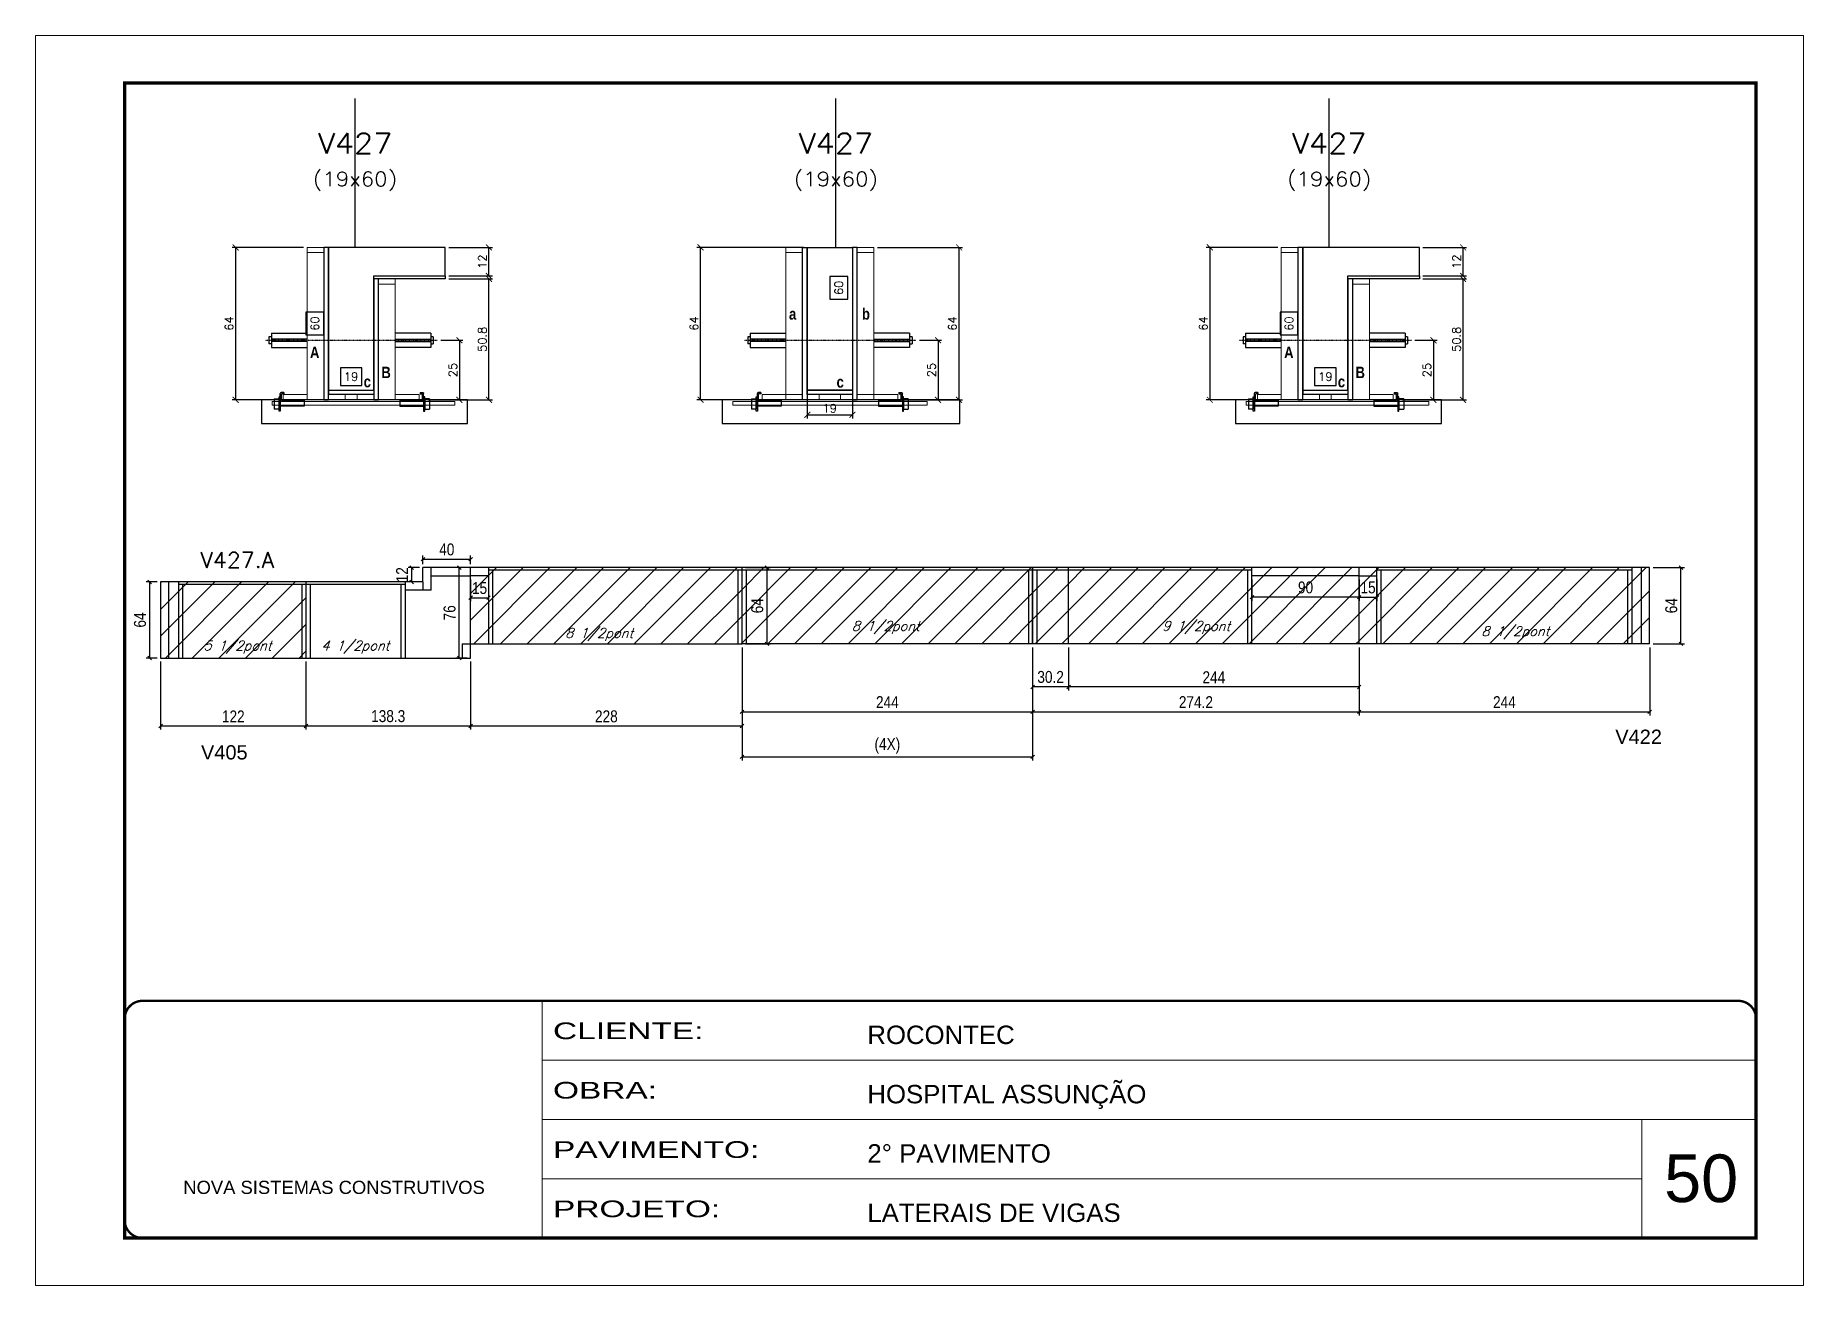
# Model space of a CAD drawing. Extents: x 137137 to 143418, y 10464 to 34486.
# Drawn here: x 138722 to 140207, y 19653 to 20703 of the extents above; entities that cross this region are included whole.
import ezdxf
from ezdxf.enums import TextEntityAlignment as Align

# ---------------------------------------------------------------- set-up
doc = ezdxf.new("R2010")
doc.units = 0
for name, pattern in [('CONTINUO', [0]), ('DASHED', [0.75, 0.5, -0.25]), ('HIDDEN', [0.375, 0.25, -0.125])]:
    doc.linetypes.add(name, pattern=pattern)
for name, color, linetype in [('5', 5, 'Continuous'), ('barrote', 251, 'Continuous'), ('COTA', 241, 'Continuous'), ('Cota Seção (2x)', 4, 'Continuous'), ('detalhes', 4, 'Continuous'), ('Painéis', 200, 'Continuous'), ('presilha', 1, 'Continuous'), ('Reaproveitamento', 251, 'Continuous'), ('SARR_2.2x7', 40, 'Continuous'), ('SARR_3.5x7', 81, 'Continuous'), ('TENSOR', 3, 'Continuous'), ('texto', 7, 'Continuous'), ('Texto de Titulo', 7, 'Continuous'), ('Texto Qtd Sarr', 242, 'Continuous')]:
    doc.layers.add(name, color=color, linetype=linetype)
for name, color, linetype, lineweight in [('CARIMBO', 255, 'Continuous', 9), ('CONCRETO', 251, 'Continuous', 25), ('Folhas', 255, 'Continuous', 9), ('Madeira', 126, 'Continuous', 18), ('SARRAFO DE PRESSAO', 251, 'DASHED', 9), ('SCO-___-LAJ', 2, 'Continuous', 0), ('Texto Seção', 7, 'Continuous', 15)]:
    doc.layers.add(name, color=color, linetype=linetype, lineweight=lineweight)
doc.styles.add('ARIAL', font='arial.ttf')
doc.styles.add('COTA TECNICA', font='techl___.ttf', dxfattribs={"height": 10})
doc.styles.add('REGUA-120', font='ROMANS.shx', dxfattribs={"height": 15})
doc.styles.add('Romans', font='romans.shx')
doc.styles.get("Standard").update_dxf_attribs({"font": 'arial.ttf'})
doc.styles.add('TECNICA', font='techb___.ttf', dxfattribs={"height": 10})
doc.styles.add('Tecnologia', font='')
doc.styles.get('Tecnologia').set_extended_font_data('Forgotten Futurist')
doc.dimstyles.new('Cota Seção (2x)', dxfattribs={"dimtxt": 7, "dimasz": 5, "dimexe": 3, "dimexo": 3, "dimgap": 2, "dimtad": 3, "dimdec": 1, "dimlfac": 0.5, "dimzin": 12, "dimdsep": 46, "dimtxsty": 'Romans', "dimblk": 'ARCHTICK', "dimcen": 0, "dimclrd": 4, "dimclre": 4, "dimclrt": 1, "dimadec": 1, "dimazin": 3, "dimtfac": 1, "dimtdec": 1, "dimtmove": 0, "dimatfit": 3, "dimldrblk": 'OBLIQUE', "dimfxl": 1, "dimtolj": 1, "dimtzin": 12, "dimarcsym": 0})
doc.dimstyles.new('Cota Seção interna', dxfattribs={"dimtxt": 7, "dimasz": 6, "dimexe": 0.18, "dimexo": 2, "dimgap": -4, "dimtad": 3, "dimdec": 1, "dimlfac": 0.5, "dimzin": 12, "dimdsep": 46, "dimtxsty": 'Romans', "dimblk": 'ARCHTICK', "dimcen": 0.09, "dimse1": 1, "dimse2": 1, "dimsd1": 1, "dimsd2": 1, "dimclrd": 180, "dimclre": 5, "dimclrt": 1, "dimadec": 0, "dimazin": 3, "dimtfac": 1, "dimtdec": 1, "dimtofl": 0, "dimtmove": 0, "dimatfit": 3, "dimldrblk": 'ARCHTICK', "dimfxl": 1, "dimtolj": 1, "dimtzin": 0, "dimarcsym": 0})
doc.dimstyles.new('PAINEL', dxfattribs={"dimtxt": 10, "dimasz": 3, "dimexe": 3, "dimexo": 3, "dimgap": 3, "dimtad": 1, "dimdec": 1, "dimzin": 12, "dimdsep": 46, "dimtxsty": 'COTA TECNICA', "dimblk1": 'OBLIQUE', "dimblk2": 'OBLIQUE', "dimsah": 1, "dimcen": 0.9, "dimclrd": 4, "dimclre": 4, "dimclrt": 240, "dimadec": 1, "dimazin": 3, "dimtfac": 1, "dimtdec": 1, "dimtmove": 0, "dimatfit": 3, "dimfxl": 1, "dimtolj": 1, "dimtzin": 12, "dimarcsym": 0})

msp = doc.modelspace()

# ---------------------------------------------------------------- texts
at = {"layer": '5', "linetype": 'Continuous'}
for s, p in [('V405', (138861.39, 20094.77)), ('V422', (140049.14, 20107.81))]:
    msp.add_text(s, height=12, rotation=0.00004, dxfattribs=at).set_placement(p)
at = {"layer": 'CARIMBO', "style": 'ARIAL'}
msp.add_text('50', height=40, dxfattribs=at).set_placement((140090.15, 19723.02))
at = {"layer": 'detalhes', "style": 'TECNICA'}
for s, p in [('a', (139355.22, 20464.14)), ('b', (139416.46, 20464.13)), ('A', (138952.89, 20431.83)), ('A', (139770.98, 20431.83)), ('B', (139012.85, 20414.99)), ('B', (139830.94, 20414.99)), ('c', (138998.01, 20407.3)), ('c', (139395.13, 20407.04)), ('c', (139816.1, 20407.3))]:
    msp.add_text(s, height=9.6, dxfattribs=at).set_placement(p)
at = {"layer": 'texto', "color": 2, "char_height": 8, "attachment_point": 5, "style": 'Romans'}
for s, insert in [('{\\Q19;\\C256;8 1/2pont}', (139436.49, 20205.56)), ('{\\Q19;\\C256;9 1/2pont}', (139697.16, 20205.56)), ('{\\Q19;\\C256;8 1/2pont}', (139195.78, 20199.68)), ('{\\Q19;\\C256;8 1/2pont}', (139965.17, 20201.13)), ('{\\Q19;\\C256;5 1/2pont}', (138892.06, 20189.07)), ('{\\Q19;\\C256;4 1/2pont}', (138991.07, 20189.07))]:
    msp.add_mtext(s, dxfattribs=dict(at, insert=insert))
at = {"layer": 'Texto Seção', "style": 'REGUA-120', "width": 1.05}
msp.add_text('V427.A', height=13, dxfattribs=at).set_placement((138860.89, 20255.75))

# ---------------------------------------------------------------- blocks, each defined once
blk = doc.blocks.new('9999999999')
at = {"color": 30, "linetype": 'CONTINUO'}
for p, q in [((98564.6, 34230.2), (98564.6, 34429.4)), ((98564.6, 34379.6), (99584, 34379.6)), ((98564.6, 34329.8), (99488, 34329.8)), ((99584, 34329.8), (99488, 34329.8)), ((99488, 34329.8), (99488, 34230.2)), ((98564.6, 34280), (99488, 34280))]:
    blk.add_line(p, q, dxfattribs=at)
at = {"color": 30, "linetype": 'CONTINUO', "const_width": 2}
blk.add_lwpolyline([(99584, 34230.2), (99584, 34414.4, 0.414214), (99569, 34429.4), (98229, 34429.4, 0.414214), (98214, 34414.4), (98214, 34245.2, 0.414214), (98229, 34230.2), (99584, 34230.2)], format="xyb", dxfattribs=at)
at = {"layer": 'Folhas'}
blk.add_lwpolyline([(98139, 34190.2), (99624, 34190.2), (99624, 35240.2), (98139, 35240.2)], close=True, dxfattribs=at)
at = {"layer": 'Folhas', "color": 30, "const_width": 3}
blk.add_lwpolyline([(98214, 34230.2), (99584, 34230.2), (99584, 35200.2), (98214, 35200.2)], close=True, dxfattribs=at)
at = {"color": 7, "linetype": 'Continuous', "ltscale": 5, "style": 'ARIAL'}
for s, height, p in [('ROCONTEC', 15.48, (98837.7, 34393.1)), ('HOSPITAL ASSUNÇÃO', 15.483, (98837.7, 34343.3)), ('2° PAVIMENTO', 15.483, (98837.7, 34293.5)), ('NOVA SISTEMAS CONSTRUTIVOS', 11.059, (98263.2, 34267.2)), ('LATERAIS DE VIGAS', 15.483, (98837.7, 34243.7))]:
    blk.add_text(s, height=height, dxfattribs=at).set_placement(p)
at = {"layer": 'Folhas', "color": 7, "style": 'Tecnologia', "width": 1.5}
for s, p in [('CLIENTE:', (98573.7, 34397.2)), ('OBRA:', (98573.7, 34347.3)), ('PAVIMENTO:', (98573.7, 34297.5)), ('PROJETO:', (98573.7, 34247.7))]:
    blk.add_text(s, height=14, dxfattribs=at).set_placement(p)
blk = doc.blocks.new('_Oblique')
at = {"color": 0, "linetype": 'ByBlock', "lineweight": -2}
blk.add_line((-0.5, -0.5), (0.5, 0.5), dxfattribs=at)
blk = doc.blocks.new('*D1795')
at = {"layer": 'COTA', "color": 4, "lineweight": -2, "ltscale": 25, "transparency": 16777216}
for p, q in [((139315.8, 20188.9), (139315.8, 20131.8)), ((139559.8, 20188.9), (139559.8, 20131.8)), ((139315.8, 20134.8), (139559.8, 20134.8))]:
    blk.add_line(p, q, dxfattribs=at)
at = {"layer": 'Defpoints', "color": 0, "ltscale": 25, "transparency": 16777216}
for p in [(139315.8, 20191.9), (139559.8, 20191.9), (139559.8, 20134.8)]:
    blk.add_point(p, dxfattribs=at)
at = {"layer": 'COTA', "color": 4, "lineweight": -2, "ltscale": 25, "transparency": 16777216, "xscale": 3, "yscale": 3, "zscale": 3, "rotation": 180}
blk.add_blockref('_Oblique', (139315.8, 20134.8), dxfattribs=at)
at = {"layer": 'COTA', "color": 4, "lineweight": -2, "ltscale": 25, "transparency": 16777216, "xscale": 3, "yscale": 3, "zscale": 3}
blk.add_blockref('_Oblique', (139559.8, 20134.8), dxfattribs=at)
at = {"layer": 'COTA', "color": 240, "ltscale": 25, "transparency": 16777216, "insert": (139437.8, 20142.9), "char_height": 10, "attachment_point": 5, "style": 'COTA TECNICA'}
blk.add_mtext('\\A1;244', dxfattribs=at)
blk = doc.blocks.new('*D1796')
at = {"layer": 'COTA', "color": 4, "lineweight": -2, "ltscale": 25, "transparency": 16777216}
for p, q in [((139315.8, 20188.9), (139315.8, 20094)), ((139559.8, 20188.9), (139559.8, 20094)), ((139315.8, 20097), (139559.8, 20097))]:
    blk.add_line(p, q, dxfattribs=at)
at = {"layer": 'Defpoints', "color": 0, "ltscale": 25, "transparency": 16777216}
for p in [(139315.8, 20191.9), (139559.8, 20191.9), (139559.8, 20097)]:
    blk.add_point(p, dxfattribs=at)
at = {"layer": 'COTA', "color": 4, "lineweight": -2, "ltscale": 25, "transparency": 16777216, "xscale": 3, "yscale": 3, "zscale": 3, "rotation": 180}
blk.add_blockref('_Oblique', (139315.8, 20097), dxfattribs=at)
at = {"layer": 'COTA', "color": 4, "lineweight": -2, "ltscale": 25, "transparency": 16777216, "xscale": 3, "yscale": 3, "zscale": 3}
blk.add_blockref('_Oblique', (139559.8, 20097), dxfattribs=at)
at = {"layer": 'COTA', "color": 240, "ltscale": 25, "transparency": 16777216, "insert": (139437.8, 20106.2), "char_height": 10, "attachment_point": 5, "style": 'COTA TECNICA'}
blk.add_mtext('\\A1;(4X)', dxfattribs=at)
blk = doc.blocks.new('*D1797')
at = {"layer": 'COTA', "color": 4, "lineweight": -2, "ltscale": 25, "transparency": 16777216}
for p, q in [((139559.8, 20188.9), (139559.8, 20131.8)), ((139834, 20188.9), (139834, 20131.8)), ((139559.8, 20134.8), (139834, 20134.8))]:
    blk.add_line(p, q, dxfattribs=at)
at = {"layer": 'Defpoints', "color": 0, "ltscale": 25, "transparency": 16777216}
for p in [(139559.8, 20191.9), (139834, 20191.9), (139834, 20134.8)]:
    blk.add_point(p, dxfattribs=at)
at = {"layer": 'COTA', "color": 4, "lineweight": -2, "ltscale": 25, "transparency": 16777216, "xscale": 3, "yscale": 3, "zscale": 3, "rotation": 180}
blk.add_blockref('_Oblique', (139559.8, 20134.8), dxfattribs=at)
at = {"layer": 'COTA', "color": 4, "lineweight": -2, "ltscale": 25, "transparency": 16777216, "xscale": 3, "yscale": 3, "zscale": 3}
blk.add_blockref('_Oblique', (139834, 20134.8), dxfattribs=at)
at = {"layer": 'COTA', "color": 240, "ltscale": 25, "transparency": 16777216, "insert": (139696.9, 20142.9), "char_height": 10, "attachment_point": 5, "style": 'COTA TECNICA'}
blk.add_mtext('\\A1;274.2', dxfattribs=at)
blk = doc.blocks.new('*D1798')
at = {"layer": 'COTA', "color": 4, "lineweight": -2, "ltscale": 25, "transparency": 16777216}
for p, q in [((139834, 20188.9), (139834, 20131.8)), ((140078, 20188.9), (140078, 20131.8)), ((139834, 20134.8), (140078, 20134.8))]:
    blk.add_line(p, q, dxfattribs=at)
at = {"layer": 'Defpoints', "color": 0, "ltscale": 25, "transparency": 16777216}
for p in [(139834, 20191.9), (140078, 20191.9), (140078, 20134.8)]:
    blk.add_point(p, dxfattribs=at)
at = {"layer": 'COTA', "color": 4, "lineweight": -2, "ltscale": 25, "transparency": 16777216, "xscale": 3, "yscale": 3, "zscale": 3, "rotation": 180}
blk.add_blockref('_Oblique', (139834, 20134.8), dxfattribs=at)
at = {"layer": 'COTA', "color": 4, "lineweight": -2, "ltscale": 25, "transparency": 16777216, "xscale": 3, "yscale": 3, "zscale": 3}
blk.add_blockref('_Oblique', (140078, 20134.8), dxfattribs=at)
at = {"layer": 'COTA', "color": 240, "ltscale": 25, "transparency": 16777216, "insert": (139956, 20142.9), "char_height": 10, "attachment_point": 5, "style": 'COTA TECNICA'}
blk.add_mtext('\\A1;244', dxfattribs=at)
blk = doc.blocks.new('*D1799')
at = {"layer": 'COTA', "color": 4, "lineweight": -2, "ltscale": 25, "transparency": 16777216}
for p, q in [((139590, 20188.9), (139590, 20152.7)), ((139834, 20188.9), (139834, 20152.7)), ((139834, 20155.7), (139590, 20155.7))]:
    blk.add_line(p, q, dxfattribs=at)
at = {"layer": 'Defpoints', "color": 0, "ltscale": 25, "transparency": 16777216}
for p in [(139590, 20191.9), (139834, 20191.9), (139590, 20155.7)]:
    blk.add_point(p, dxfattribs=at)
at = {"layer": 'COTA', "color": 4, "lineweight": -2, "ltscale": 25, "transparency": 16777216, "xscale": 3, "yscale": 3, "zscale": 3, "rotation": 180}
blk.add_blockref('_Oblique', (139590, 20155.7), dxfattribs=at)
at = {"layer": 'COTA', "color": 4, "lineweight": -2, "ltscale": 25, "transparency": 16777216, "xscale": 3, "yscale": 3, "zscale": 3}
blk.add_blockref('_Oblique', (139834, 20155.7), dxfattribs=at)
at = {"layer": 'COTA', "color": 240, "ltscale": 25, "transparency": 16777216, "insert": (139712, 20163.8), "char_height": 10, "attachment_point": 5, "style": 'COTA TECNICA'}
blk.add_mtext('\\A1;244', dxfattribs=at)
blk = doc.blocks.new('*D1800')
at = {"layer": 'COTA', "color": 4, "lineweight": -2, "ltscale": 25, "transparency": 16777216}
for p, q in [((139559.8, 20188.9), (139559.8, 20152.7)), ((139590, 20188.9), (139590, 20152.7)), ((139590, 20155.7), (139559.8, 20155.7))]:
    blk.add_line(p, q, dxfattribs=at)
at = {"layer": 'Defpoints', "color": 0, "ltscale": 25, "transparency": 16777216}
for p in [(139559.8, 20191.9), (139590, 20191.9), (139559.8, 20155.7)]:
    blk.add_point(p, dxfattribs=at)
at = {"layer": 'COTA', "color": 4, "lineweight": -2, "ltscale": 25, "transparency": 16777216, "xscale": 3, "yscale": 3, "zscale": 3, "rotation": 180}
blk.add_blockref('_Oblique', (139559.8, 20155.7), dxfattribs=at)
at = {"layer": 'COTA', "color": 4, "lineweight": -2, "ltscale": 25, "transparency": 16777216, "xscale": 3, "yscale": 3, "zscale": 3}
blk.add_blockref('_Oblique', (139590, 20155.7), dxfattribs=at)
at = {"layer": 'COTA', "color": 240, "ltscale": 25, "transparency": 16777216, "insert": (139574.9, 20164), "char_height": 10, "attachment_point": 5, "style": 'COTA TECNICA'}
blk.add_mtext('\\A1;30.2', dxfattribs=at)
blk = doc.blocks.new('*D1801')
at = {"layer": 'COTA', "color": 4, "lineweight": -2, "ltscale": 25, "transparency": 16777216}
for p, q in [((140081, 20255.9), (140107.3, 20255.9)), ((140104.3, 20191.9), (140104.3, 20255.9)), ((140081, 20191.9), (140107.3, 20191.9))]:
    blk.add_line(p, q, dxfattribs=at)
at = {"layer": 'Defpoints', "color": 0, "ltscale": 25, "transparency": 16777216}
for p in [(140078, 20255.9), (140104.3, 20255.9), (140078, 20191.9)]:
    blk.add_point(p, dxfattribs=at)
at = {"layer": 'COTA', "color": 4, "lineweight": -2, "ltscale": 25, "transparency": 16777216, "xscale": 3, "yscale": 3, "zscale": 3}
for p, rotation in [((140104.3, 20255.9), 90), ((140104.3, 20191.9), 270)]:
    blk.add_blockref('_Oblique', p, dxfattribs=dict(at, rotation=rotation))
at = {"layer": 'COTA', "color": 240, "ltscale": 25, "transparency": 16777216, "insert": (140096.2, 20223.9), "char_height": 10, "attachment_point": 5, "rotation": 90, "style": 'COTA TECNICA'}
blk.add_mtext('\\A1;64', dxfattribs=at)
blk = doc.blocks.new('*D1802')
at = {"layer": 'COTA', "color": 4, "lineweight": -2, "ltscale": 25, "transparency": 16777216}
for p, q in [((139318.8, 20255.9), (139339.7, 20255.9)), ((139336.7, 20255.9), (139336.7, 20191.9)), ((139318.8, 20191.9), (139339.7, 20191.9))]:
    blk.add_line(p, q, dxfattribs=at)
at = {"layer": 'Defpoints', "color": 0, "ltscale": 25, "transparency": 16777216}
for p in [(139315.8, 20255.9), (139315.8, 20191.9), (139336.7, 20191.9)]:
    blk.add_point(p, dxfattribs=at)
at = {"layer": 'COTA', "color": 4, "lineweight": -2, "ltscale": 25, "transparency": 16777216, "xscale": 3, "yscale": 3, "zscale": 3}
for p, rotation in [((139336.7, 20255.9), 90), ((139336.7, 20191.9), 270)]:
    blk.add_blockref('_Oblique', p, dxfattribs=dict(at, rotation=rotation))
at = {"layer": 'COTA', "color": 240, "ltscale": 25, "transparency": 16777216, "insert": (139328.6, 20223.9), "char_height": 10, "attachment_point": 5, "rotation": 90, "style": 'COTA TECNICA'}
blk.add_mtext('\\A1;64', dxfattribs=at)
blk = doc.blocks.new('titulo1')
at = {"layer": 'Defpoints', "color": 252, "linetype": 'HIDDEN', "ltscale": 2}
blk.add_line((0, 0), (0, 125), dxfattribs=at)
at = {"layer": 'Defpoints', "style": 'Romans', "oblique": 15}
blk.add_attdef('FOLHA', text='', height=10, dxfattribs=at).set_placement((0, 15.6), align=Align.MIDDLE_CENTER)
at = {"layer": 'Texto Qtd Sarr', "color": 3, "style": 'Romans', "oblique": 15}
for tag, height, p in [('TITULO', 17, (0, 71.4)), ('SEÇÃO', 12, (0, 41.5))]:
    blk.add_attdef(tag, text='', height=height, dxfattribs=at).set_placement(p, align=Align.MIDDLE_CENTER)
blk = doc.blocks.new('_ArchTick')
at = {"color": 0, "linetype": 'ByBlock', "const_width": 0.15}
blk.add_lwpolyline([(-0.5, -0.5), (0.5, 0.5)], dxfattribs=at)
blk = doc.blocks.new('*D1614')
at = {"layer": 'COTA', "color": 4, "lineweight": -2, "transparency": 16777216}
for p, q in [((139069.5, 20498.4), (139106.2, 20498.4)), ((139103.2, 20396.8), (139103.2, 20498.4)), ((139051.9, 20396.8), (139106.2, 20396.8))]:
    blk.add_line(p, q, dxfattribs=at)
at = {"layer": 'Defpoints', "color": 0, "transparency": 16777216}
for p in [(139066.5, 20498.4), (139103.2, 20498.4), (139048.9, 20396.8)]:
    blk.add_point(p, dxfattribs=at)
at = {"layer": 'COTA', "color": 4, "lineweight": -2, "transparency": 16777216, "xscale": 5, "yscale": 5, "zscale": 5}
for p, rotation in [((139103.2, 20498.4), 90), ((139103.2, 20396.8), 270)]:
    blk.add_blockref('_ArchTick', p, dxfattribs=dict(at, rotation=rotation))
at = {"layer": 'COTA', "color": 1, "transparency": 16777216, "insert": (139097.7, 20447.6), "char_height": 7, "attachment_point": 5, "rotation": 90, "style": 'Romans'}
blk.add_mtext('\\A1;50.8', dxfattribs=at)
blk = doc.blocks.new('*D1615')
at = {"layer": 'COTA', "color": 4, "lineweight": -2, "transparency": 16777216}
for p, q in [((139069.5, 20524.8), (139106.2, 20524.8)), ((139103.2, 20500.8), (139103.2, 20524.8)), ((139069.5, 20500.8), (139106.2, 20500.8))]:
    blk.add_line(p, q, dxfattribs=at)
at = {"layer": 'Defpoints', "color": 0, "transparency": 16777216}
for p in [(139066.5, 20524.8), (139103.2, 20524.8), (139066.5, 20500.8)]:
    blk.add_point(p, dxfattribs=at)
at = {"layer": 'COTA', "color": 4, "lineweight": -2, "transparency": 16777216, "xscale": 5, "yscale": 5, "zscale": 5}
for p, rotation in [((139103.2, 20524.8), 90), ((139103.2, 20500.8), 270)]:
    blk.add_blockref('_ArchTick', p, dxfattribs=dict(at, rotation=rotation))
at = {"layer": 'COTA', "color": 1, "transparency": 16777216, "insert": (139097.7, 20512.8), "char_height": 7, "attachment_point": 5, "rotation": 90, "style": 'Romans'}
blk.add_mtext('\\A1;12', dxfattribs=at)
blk = doc.blocks.new('*D1616')
at = {"layer": 'Cota Seção (2x)', "color": 180, "lineweight": -2, "transparency": 16777216}
for p, q in [((138964.5, 20470.3), (138949.5, 20470.3)), ((138949.5, 20470.3), (138949.5, 20451.3)), ((138964.5, 20451.3), (138964.5, 20470.3)), ((138949.5, 20451.3), (138964.5, 20451.3))]:
    blk.add_line(p, q, dxfattribs=at)
at = {"layer": 'Defpoints', "color": 0, "transparency": 16777216}
for p in [(138968.5, 20524.8), (139006.5, 20524.8), (139006.5, 20404.8)]:
    blk.add_point(p, dxfattribs=at)
at = {"layer": 'Cota Seção (2x)', "color": 1, "transparency": 16777216, "insert": (138957, 20460.8), "char_height": 7, "attachment_point": 5, "rotation": 90, "style": 'Romans'}
blk.add_mtext('\\A1;60', dxfattribs=at)
blk = doc.blocks.new('PRESILHA METÁLICA 1')
at = {"layer": 'presilha'}
for p, q in [((0, 13), (6, 13)), ((0, 13), (0, 0)), ((6, 0), (0, 0)), ((6, 15.5), (7.5, 15.5)), ((6, -2.5), (6, 15.5)), ((6, 13), (6, 0)), ((7.5, 10.6), (7.5, 19.9)), ((7.5, 15.5), (7.5, -2.5)), ((37.5, 4.1), (7.5, 4.1)), ((12, 21), (8.6, 21)), ((9, 11.6), (9, 18.9)), ((12, 19.5), (9.6, 19.5)), ((37.5, 11), (9.6, 11)), ((12, 21), (12, 19.5)), ((37.5, 11), (37.5, 4.1)), ((7.5, -2.5), (6, -2.5))]:
    blk.add_line(p, q, dxfattribs=at)
for centre, radius, start, end in [((8.6, 19.9), 1.14, 90, 180), ((9.6, 18.9), 0.57, 90, 180), ((9.6, 11.6), 0.57, 180, 270)]:
    blk.add_arc(centre, radius, start, end, dxfattribs=at)
blk = doc.blocks.new('*D1617')
at = {"layer": 'Cota Seção (2x)', "color": 180, "lineweight": -2, "transparency": 16777216}
for p, q in [((138996.5, 20423.8), (138978.5, 20423.8)), ((138978.5, 20423.8), (138978.5, 20408.8)), ((138996.5, 20408.8), (138996.5, 20423.8)), ((138978.5, 20408.8), (138996.5, 20408.8))]:
    blk.add_line(p, q, dxfattribs=at)
at = {"layer": 'Defpoints', "color": 0, "transparency": 16777216}
for p in [(139006.5, 20404.8), (138968.5, 20396.8), (139006.5, 20396.8)]:
    blk.add_point(p, dxfattribs=at)
at = {"layer": 'Cota Seção (2x)', "color": 1, "transparency": 16777216, "insert": (138987.5, 20416.3), "char_height": 7, "attachment_point": 5, "style": 'Romans'}
blk.add_mtext('\\A1;19', dxfattribs=at)
blk = doc.blocks.new('*D1618')
at = {"layer": 'COTA', "color": 4, "lineweight": -2, "transparency": 16777216}
for p, q in [((138947.5, 20524.8), (138887.5, 20524.8)), ((138890.5, 20524.8), (138890.5, 20396.8)), ((138947.5, 20396.8), (138887.5, 20396.8))]:
    blk.add_line(p, q, dxfattribs=at)
at = {"layer": 'Defpoints', "color": 0, "transparency": 16777216}
for p in [(138950.5, 20524.8), (138890.5, 20396.8), (138950.5, 20396.8)]:
    blk.add_point(p, dxfattribs=at)
at = {"layer": 'COTA', "color": 4, "lineweight": -2, "transparency": 16777216, "xscale": 5, "yscale": 5, "zscale": 5}
for p, rotation in [((138890.5, 20524.8), 90), ((138890.5, 20396.8), 270)]:
    blk.add_blockref('_ArchTick', p, dxfattribs=dict(at, rotation=rotation))
at = {"layer": 'COTA', "color": 1, "transparency": 16777216, "insert": (138885, 20460.8), "char_height": 7, "attachment_point": 5, "rotation": 90, "style": 'Romans'}
blk.add_mtext('\\A1;64', dxfattribs=at)
blk = doc.blocks.new('*D1619')
at = {"layer": 'COTA', "color": 4, "lineweight": -2, "transparency": 16777216}
for p, q in [((139062.8, 20446.8), (139081.4, 20446.8)), ((139078.4, 20446.8), (139078.4, 20396.8)), ((139062.8, 20396.8), (139081.4, 20396.8))]:
    blk.add_line(p, q, dxfattribs=at)
at = {"layer": 'Defpoints', "color": 0, "transparency": 16777216}
for p in [(139059.8, 20446.8), (139059.8, 20396.8), (139078.4, 20396.8)]:
    blk.add_point(p, dxfattribs=at)
at = {"layer": 'COTA', "color": 4, "lineweight": -2, "transparency": 16777216, "xscale": 5, "yscale": 5, "zscale": 5}
for p, rotation in [((139078.4, 20446.8), 90), ((139078.4, 20396.8), 270)]:
    blk.add_blockref('_ArchTick', p, dxfattribs=dict(at, rotation=rotation))
at = {"layer": 'COTA', "color": 1, "transparency": 16777216, "insert": (139072.9, 20421.8), "char_height": 7, "attachment_point": 5, "rotation": 90, "style": 'Romans'}
blk.add_mtext('\\A1;25', dxfattribs=at)
blk = doc.blocks.new('*D1620')
at = {"layer": 'COTA', "color": 4, "lineweight": -2, "transparency": 16777216}
for p, q in [((139367.5, 20524.8), (139277.9, 20524.8)), ((139280.9, 20396.8), (139280.9, 20524.8)), ((139329.5, 20396.8), (139277.9, 20396.8))]:
    blk.add_line(p, q, dxfattribs=at)
at = {"layer": 'Defpoints', "color": 0, "transparency": 16777216}
for p in [(139280.9, 20524.8), (139370.5, 20524.8), (139332.5, 20396.8)]:
    blk.add_point(p, dxfattribs=at)
at = {"layer": 'COTA', "color": 4, "lineweight": -2, "transparency": 16777216, "xscale": 5, "yscale": 5, "zscale": 5}
for p, rotation in [((139280.9, 20524.8), 90), ((139280.9, 20396.8), 270)]:
    blk.add_blockref('_ArchTick', p, dxfattribs=dict(at, rotation=rotation))
at = {"layer": 'COTA', "color": 1, "transparency": 16777216, "insert": (139275.4, 20460.8), "char_height": 7, "attachment_point": 5, "rotation": 90, "style": 'Romans'}
blk.add_mtext('\\A1;64', dxfattribs=at)
blk = doc.blocks.new('*D1621')
at = {"layer": 'COTA', "color": 4, "lineweight": -2, "transparency": 16777216}
for p, q in [((139429.5, 20524.8), (139501, 20524.8)), ((139498, 20396.8), (139498, 20524.8)), ((139449.5, 20396.8), (139501, 20396.8))]:
    blk.add_line(p, q, dxfattribs=at)
at = {"layer": 'Defpoints', "color": 0, "transparency": 16777216}
for p in [(139426.5, 20524.8), (139498, 20524.8), (139446.5, 20396.8)]:
    blk.add_point(p, dxfattribs=at)
at = {"layer": 'COTA', "color": 4, "lineweight": -2, "transparency": 16777216, "xscale": 5, "yscale": 5, "zscale": 5}
for p, rotation in [((139498, 20524.8), 90), ((139498, 20396.8), 270)]:
    blk.add_blockref('_ArchTick', p, dxfattribs=dict(at, rotation=rotation))
at = {"layer": 'COTA', "color": 1, "transparency": 16777216, "insert": (139492.5, 20460.8), "char_height": 7, "attachment_point": 5, "rotation": 90, "style": 'Romans'}
blk.add_mtext('\\A1;64', dxfattribs=at)
blk = doc.blocks.new('*D1622')
at = {"layer": 'Cota Seção (2x)', "color": 180, "lineweight": -2, "transparency": 16777216}
for p, q in [((139404.5, 20500.3), (139389.5, 20500.3)), ((139389.5, 20500.3), (139389.5, 20481.3)), ((139404.5, 20481.3), (139404.5, 20500.3)), ((139389.5, 20481.3), (139404.5, 20481.3))]:
    blk.add_line(p, q, dxfattribs=at)
at = {"layer": 'Defpoints', "color": 0, "transparency": 16777216}
for p in [(139408.5, 20524.8), (139408.5, 20524.8), (139408.5, 20404.8)]:
    blk.add_point(p, dxfattribs=at)
at = {"layer": 'Cota Seção (2x)', "color": 1, "transparency": 16777216, "insert": (139397, 20490.8), "char_height": 7, "attachment_point": 5, "rotation": 90, "style": 'Romans'}
blk.add_mtext('\\A1;60', dxfattribs=at)
blk = doc.blocks.new('*D1623')
at = {"layer": 'COTA', "color": 4, "lineweight": -2, "transparency": 16777216}
for p, q in [((139370.5, 20430.3), (139370.5, 20381.2)), ((139408.5, 20430.3), (139408.5, 20381.2)), ((139370.5, 20384.2), (139408.5, 20384.2))]:
    blk.add_line(p, q, dxfattribs=at)
at = {"layer": 'Defpoints', "color": 0, "transparency": 16777216}
for p in [(139370.5, 20433.3), (139408.5, 20433.3), (139408.5, 20384.2)]:
    blk.add_point(p, dxfattribs=at)
at = {"layer": 'COTA', "color": 4, "lineweight": -2, "transparency": 16777216, "xscale": 5, "yscale": 5, "zscale": 5, "rotation": 180}
blk.add_blockref('_ArchTick', (139370.5, 20384.2), dxfattribs=at)
at = {"layer": 'COTA', "color": 4, "lineweight": -2, "transparency": 16777216, "xscale": 5, "yscale": 5, "zscale": 5}
blk.add_blockref('_ArchTick', (139408.5, 20384.2), dxfattribs=at)
at = {"layer": 'COTA', "color": 1, "transparency": 16777216, "insert": (139389.5, 20389.7), "char_height": 7, "attachment_point": 5, "style": 'Romans'}
blk.add_mtext('\\A1;19', dxfattribs=at)
blk = doc.blocks.new('*D1624')
at = {"layer": 'COTA', "color": 4, "lineweight": -2, "transparency": 16777216}
for p, q in [((139887.6, 20498.4), (139924.3, 20498.4)), ((139921.3, 20396.8), (139921.3, 20498.4)), ((139870, 20396.8), (139924.3, 20396.8))]:
    blk.add_line(p, q, dxfattribs=at)
at = {"layer": 'Defpoints', "color": 0, "transparency": 16777216}
for p in [(139884.6, 20498.4), (139921.3, 20498.4), (139867, 20396.8)]:
    blk.add_point(p, dxfattribs=at)
at = {"layer": 'COTA', "color": 4, "lineweight": -2, "transparency": 16777216, "xscale": 5, "yscale": 5, "zscale": 5}
for p, rotation in [((139921.3, 20498.4), 90), ((139921.3, 20396.8), 270)]:
    blk.add_blockref('_ArchTick', p, dxfattribs=dict(at, rotation=rotation))
at = {"layer": 'COTA', "color": 1, "transparency": 16777216, "insert": (139915.8, 20447.6), "char_height": 7, "attachment_point": 5, "rotation": 90, "style": 'Romans'}
blk.add_mtext('\\A1;50.8', dxfattribs=at)
blk = doc.blocks.new('*D1625')
at = {"layer": 'COTA', "color": 4, "lineweight": -2, "transparency": 16777216}
for p, q in [((139887.6, 20524.8), (139924.3, 20524.8)), ((139921.3, 20500.8), (139921.3, 20524.8)), ((139887.6, 20500.8), (139924.3, 20500.8))]:
    blk.add_line(p, q, dxfattribs=at)
at = {"layer": 'Defpoints', "color": 0, "transparency": 16777216}
for p in [(139884.6, 20524.8), (139921.3, 20524.8), (139884.6, 20500.8)]:
    blk.add_point(p, dxfattribs=at)
at = {"layer": 'COTA', "color": 4, "lineweight": -2, "transparency": 16777216, "xscale": 5, "yscale": 5, "zscale": 5}
for p, rotation in [((139921.3, 20524.8), 90), ((139921.3, 20500.8), 270)]:
    blk.add_blockref('_ArchTick', p, dxfattribs=dict(at, rotation=rotation))
at = {"layer": 'COTA', "color": 1, "transparency": 16777216, "insert": (139915.8, 20512.8), "char_height": 7, "attachment_point": 5, "rotation": 90, "style": 'Romans'}
blk.add_mtext('\\A1;12', dxfattribs=at)
blk = doc.blocks.new('*D1609')
at = {"layer": 'Cota Seção (2x)', "color": 180, "lineweight": -2, "transparency": 16777216}
for p, q in [((139782.6, 20470.3), (139767.6, 20470.3)), ((139767.6, 20470.3), (139767.6, 20451.3)), ((139782.6, 20451.3), (139782.6, 20470.3)), ((139767.6, 20451.3), (139782.6, 20451.3))]:
    blk.add_line(p, q, dxfattribs=at)
at = {"layer": 'Defpoints', "color": 0, "transparency": 16777216}
for p in [(139786.6, 20524.8), (139824.6, 20524.8), (139824.6, 20404.8)]:
    blk.add_point(p, dxfattribs=at)
at = {"layer": 'Cota Seção (2x)', "color": 1, "transparency": 16777216, "insert": (139775.1, 20460.8), "char_height": 7, "attachment_point": 5, "rotation": 90, "style": 'Romans'}
blk.add_mtext('\\A1;60', dxfattribs=at)
blk = doc.blocks.new('*D1610')
at = {"layer": 'Cota Seção (2x)', "color": 180, "lineweight": -2, "transparency": 16777216}
for p, q in [((139814.6, 20423.8), (139796.6, 20423.8)), ((139796.6, 20423.8), (139796.6, 20408.8)), ((139814.6, 20408.8), (139814.6, 20423.8)), ((139796.6, 20408.8), (139814.6, 20408.8))]:
    blk.add_line(p, q, dxfattribs=at)
at = {"layer": 'Defpoints', "color": 0, "transparency": 16777216}
for p in [(139824.6, 20404.8), (139786.6, 20396.8), (139824.6, 20396.8)]:
    blk.add_point(p, dxfattribs=at)
at = {"layer": 'Cota Seção (2x)', "color": 1, "transparency": 16777216, "insert": (139805.6, 20416.3), "char_height": 7, "attachment_point": 5, "style": 'Romans'}
blk.add_mtext('\\A1;19', dxfattribs=at)
blk = doc.blocks.new('*D1611')
at = {"layer": 'COTA', "color": 4, "lineweight": -2, "transparency": 16777216}
for p, q in [((139765.6, 20524.8), (139705.6, 20524.8)), ((139708.6, 20524.8), (139708.6, 20396.8)), ((139765.6, 20396.8), (139705.6, 20396.8))]:
    blk.add_line(p, q, dxfattribs=at)
at = {"layer": 'Defpoints', "color": 0, "transparency": 16777216}
for p in [(139768.6, 20524.8), (139708.6, 20396.8), (139768.6, 20396.8)]:
    blk.add_point(p, dxfattribs=at)
at = {"layer": 'COTA', "color": 4, "lineweight": -2, "transparency": 16777216, "xscale": 5, "yscale": 5, "zscale": 5}
for p, rotation in [((139708.6, 20524.8), 90), ((139708.6, 20396.8), 270)]:
    blk.add_blockref('_ArchTick', p, dxfattribs=dict(at, rotation=rotation))
at = {"layer": 'COTA', "color": 1, "transparency": 16777216, "insert": (139703.1, 20460.8), "char_height": 7, "attachment_point": 5, "rotation": 90, "style": 'Romans'}
blk.add_mtext('\\A1;64', dxfattribs=at)
blk = doc.blocks.new('*D1612')
at = {"layer": 'COTA', "color": 4, "lineweight": -2, "transparency": 16777216}
for p, q in [((139880.9, 20446.8), (139899.4, 20446.8)), ((139896.4, 20446.8), (139896.4, 20396.8)), ((139880.9, 20396.8), (139899.4, 20396.8))]:
    blk.add_line(p, q, dxfattribs=at)
at = {"layer": 'Defpoints', "color": 0, "transparency": 16777216}
for p in [(139877.9, 20446.8), (139877.9, 20396.8), (139896.4, 20396.8)]:
    blk.add_point(p, dxfattribs=at)
at = {"layer": 'COTA', "color": 4, "lineweight": -2, "transparency": 16777216, "xscale": 5, "yscale": 5, "zscale": 5}
for p, rotation in [((139896.4, 20446.8), 90), ((139896.4, 20396.8), 270)]:
    blk.add_blockref('_ArchTick', p, dxfattribs=dict(at, rotation=rotation))
at = {"layer": 'COTA', "color": 1, "transparency": 16777216, "insert": (139890.9, 20421.8), "char_height": 7, "attachment_point": 5, "rotation": 90, "style": 'Romans'}
blk.add_mtext('\\A1;25', dxfattribs=at)
blk = doc.blocks.new('*D1613')
at = {"layer": 'COTA', "color": 4, "lineweight": -2, "transparency": 16777216}
for p, q in [((139464.8, 20446.8), (139483.4, 20446.8)), ((139480.4, 20446.8), (139480.4, 20396.8)), ((139464.8, 20396.8), (139483.4, 20396.8))]:
    blk.add_line(p, q, dxfattribs=at)
at = {"layer": 'Defpoints', "color": 0, "transparency": 16777216}
for p in [(139461.8, 20446.8), (139461.8, 20396.8), (139480.4, 20396.8)]:
    blk.add_point(p, dxfattribs=at)
at = {"layer": 'COTA', "color": 4, "lineweight": -2, "transparency": 16777216, "xscale": 5, "yscale": 5, "zscale": 5}
for p, rotation in [((139480.4, 20446.8), 90), ((139480.4, 20396.8), 270)]:
    blk.add_blockref('_ArchTick', p, dxfattribs=dict(at, rotation=rotation))
at = {"layer": 'COTA', "color": 1, "transparency": 16777216, "insert": (139474.9, 20421.8), "char_height": 7, "attachment_point": 5, "rotation": 90, "style": 'Romans'}
blk.add_mtext('\\A1;25', dxfattribs=at)
blk = doc.blocks.new('*D1803')
at = {"layer": 'COTA', "color": 4, "lineweight": -2, "ltscale": 25, "transparency": 16777216}
for p, q in [((139744, 20245.9), (139744, 20228.1)), ((139834, 20245.9), (139834, 20228.1)), ((139834, 20231.1), (139744, 20231.1))]:
    blk.add_line(p, q, dxfattribs=at)
at = {"layer": 'Defpoints', "color": 0, "ltscale": 25, "transparency": 16777216}
for p in [(139744, 20248.9), (139834, 20248.9), (139744, 20231.1)]:
    blk.add_point(p, dxfattribs=at)
at = {"layer": 'COTA', "color": 4, "lineweight": -2, "ltscale": 25, "transparency": 16777216, "xscale": 3, "yscale": 3, "zscale": 3, "rotation": 180}
blk.add_blockref('_Oblique', (139744, 20231.1), dxfattribs=at)
at = {"layer": 'COTA', "color": 4, "lineweight": -2, "ltscale": 25, "transparency": 16777216, "xscale": 3, "yscale": 3, "zscale": 3}
blk.add_blockref('_Oblique', (139834, 20231.1), dxfattribs=at)
at = {"layer": 'COTA', "color": 240, "ltscale": 25, "transparency": 16777216, "insert": (139789, 20239.2), "char_height": 10, "attachment_point": 5, "style": 'COTA TECNICA'}
blk.add_mtext('\\A1;90', dxfattribs=at)
blk = doc.blocks.new('*D1804')
at = {"layer": 'COTA', "color": 4, "lineweight": -2, "ltscale": 25, "transparency": 16777216}
for p, q in [((139834, 20245.9), (139834, 20228.1)), ((139849, 20245.9), (139849, 20228.1)), ((139834, 20231.1), (139849, 20231.1))]:
    blk.add_line(p, q, dxfattribs=at)
at = {"layer": 'Defpoints', "color": 0, "ltscale": 25, "transparency": 16777216}
for p in [(139834, 20248.9), (139849, 20248.9), (139849, 20231.1)]:
    blk.add_point(p, dxfattribs=at)
at = {"layer": 'COTA', "color": 4, "lineweight": -2, "ltscale": 25, "transparency": 16777216, "xscale": 3, "yscale": 3, "zscale": 3, "rotation": 180}
blk.add_blockref('_Oblique', (139834, 20231.1), dxfattribs=at)
at = {"layer": 'COTA', "color": 4, "lineweight": -2, "ltscale": 25, "transparency": 16777216, "xscale": 3, "yscale": 3, "zscale": 3}
blk.add_blockref('_Oblique', (139849, 20231.1), dxfattribs=at)
at = {"layer": 'COTA', "color": 240, "ltscale": 25, "transparency": 16777216, "insert": (139841.5, 20239.2), "char_height": 10, "attachment_point": 5, "style": 'COTA TECNICA'}
blk.add_mtext('\\A1;15', dxfattribs=at)
blk = doc.blocks.new('*D1805')
at = {"layer": 'COTA', "color": 4, "lineweight": -2, "ltscale": 25, "transparency": 16777216}
for p, q in [((139315.8, 20188.9), (139315.8, 20119.8)), ((139087.8, 20176.9), (139087.8, 20119.8)), ((139315.8, 20122.8), (139087.8, 20122.8))]:
    blk.add_line(p, q, dxfattribs=at)
at = {"layer": 'Defpoints', "color": 0, "ltscale": 25, "transparency": 16777216}
for p in [(139315.8, 20191.9), (139087.8, 20179.9), (139087.8, 20122.8)]:
    blk.add_point(p, dxfattribs=at)
at = {"layer": 'COTA', "color": 4, "lineweight": -2, "ltscale": 25, "transparency": 16777216, "xscale": 3, "yscale": 3, "zscale": 3, "rotation": 180}
blk.add_blockref('_Oblique', (139087.8, 20122.8), dxfattribs=at)
at = {"layer": 'COTA', "color": 4, "lineweight": -2, "ltscale": 25, "transparency": 16777216, "xscale": 3, "yscale": 3, "zscale": 3}
blk.add_blockref('_Oblique', (139315.8, 20122.8), dxfattribs=at)
at = {"layer": 'COTA', "color": 240, "ltscale": 25, "transparency": 16777216, "insert": (139201.8, 20130.9), "char_height": 10, "attachment_point": 5, "style": 'COTA TECNICA'}
blk.add_mtext('\\A1;228', dxfattribs=at)
blk = doc.blocks.new('*D1806')
at = {"layer": 'COTA', "color": 4, "lineweight": -2, "ltscale": 25, "transparency": 16777216}
for p, q in [((138949.5, 20176.9), (138949.5, 20119.8)), ((139087.8, 20176.9), (139087.8, 20119.8)), ((139087.8, 20122.8), (138949.5, 20122.8))]:
    blk.add_line(p, q, dxfattribs=at)
at = {"layer": 'Defpoints', "color": 0, "ltscale": 25, "transparency": 16777216}
for p in [(138949.5, 20179.9), (139087.8, 20179.9), (138949.5, 20122.8)]:
    blk.add_point(p, dxfattribs=at)
at = {"layer": 'COTA', "color": 4, "lineweight": -2, "ltscale": 25, "transparency": 16777216, "xscale": 3, "yscale": 3, "zscale": 3, "rotation": 180}
blk.add_blockref('_Oblique', (138949.5, 20122.8), dxfattribs=at)
at = {"layer": 'COTA', "color": 4, "lineweight": -2, "ltscale": 25, "transparency": 16777216, "xscale": 3, "yscale": 3, "zscale": 3}
blk.add_blockref('_Oblique', (139087.8, 20122.8), dxfattribs=at)
at = {"layer": 'COTA', "color": 240, "ltscale": 25, "transparency": 16777216, "insert": (139018.6, 20131.1), "char_height": 10, "attachment_point": 5, "style": 'COTA TECNICA'}
blk.add_mtext('\\A1;138.3', dxfattribs=at)
blk = doc.blocks.new('*D1807')
at = {"layer": 'COTA', "color": 4, "lineweight": -2, "ltscale": 25, "transparency": 16777216}
for p, q in [((138827.5, 20176.9), (138827.5, 20119.8)), ((138949.5, 20176.9), (138949.5, 20119.8)), ((138949.5, 20122.8), (138827.5, 20122.8))]:
    blk.add_line(p, q, dxfattribs=at)
at = {"layer": 'Defpoints', "color": 0, "ltscale": 25, "transparency": 16777216}
for p in [(138827.5, 20179.9), (138949.5, 20179.9), (138827.5, 20122.8)]:
    blk.add_point(p, dxfattribs=at)
at = {"layer": 'COTA', "color": 4, "lineweight": -2, "ltscale": 25, "transparency": 16777216, "xscale": 3, "yscale": 3, "zscale": 3, "rotation": 180}
blk.add_blockref('_Oblique', (138827.5, 20122.8), dxfattribs=at)
at = {"layer": 'COTA', "color": 4, "lineweight": -2, "ltscale": 25, "transparency": 16777216, "xscale": 3, "yscale": 3, "zscale": 3}
blk.add_blockref('_Oblique', (138949.5, 20122.8), dxfattribs=at)
at = {"layer": 'COTA', "color": 240, "ltscale": 25, "transparency": 16777216, "insert": (138888.5, 20130.9), "char_height": 10, "attachment_point": 5, "style": 'COTA TECNICA'}
blk.add_mtext('\\A1;122', dxfattribs=at)
blk = doc.blocks.new('*D1808')
at = {"layer": 'COTA', "color": 4, "lineweight": -2, "ltscale": 25, "transparency": 16777216}
for p, q in [((139084.8, 20255.9), (139075.3, 20255.9)), ((139078.3, 20179.9), (139078.3, 20255.9)), ((139084.8, 20179.9), (139075.3, 20179.9))]:
    blk.add_line(p, q, dxfattribs=at)
at = {"layer": 'Defpoints', "color": 0, "ltscale": 25, "transparency": 16777216}
for p in [(139078.3, 20255.9), (139087.8, 20255.9), (139087.8, 20179.9)]:
    blk.add_point(p, dxfattribs=at)
at = {"layer": 'COTA', "color": 4, "lineweight": -2, "ltscale": 25, "transparency": 16777216, "xscale": 3, "yscale": 3, "zscale": 3}
for p, rotation in [((139078.3, 20255.9), 90), ((139078.3, 20179.9), 270)]:
    blk.add_blockref('_Oblique', p, dxfattribs=dict(at, rotation=rotation))
at = {"layer": 'COTA', "color": 240, "ltscale": 25, "transparency": 16777216, "insert": (139070.2, 20217.9), "char_height": 10, "attachment_point": 5, "rotation": 90, "style": 'COTA TECNICA'}
blk.add_mtext('\\A1;76', dxfattribs=at)
blk = doc.blocks.new('*D1809')
at = {"layer": 'COTA', "color": 4, "lineweight": -2, "ltscale": 25, "transparency": 16777216}
for p, q in [((139047.8, 20258.9), (139047.8, 20266)), ((139047.8, 20263), (139087.8, 20263)), ((139087.8, 20258.9), (139087.8, 20266))]:
    blk.add_line(p, q, dxfattribs=at)
at = {"layer": 'Defpoints', "color": 0, "ltscale": 25, "transparency": 16777216}
for p in [(139047.8, 20255.9), (139087.8, 20263), (139087.8, 20255.9)]:
    blk.add_point(p, dxfattribs=at)
at = {"layer": 'COTA', "color": 4, "lineweight": -2, "ltscale": 25, "transparency": 16777216, "xscale": 3, "yscale": 3, "zscale": 3, "rotation": 180}
blk.add_blockref('_Oblique', (139047.8, 20263), dxfattribs=at)
at = {"layer": 'COTA', "color": 4, "lineweight": -2, "ltscale": 25, "transparency": 16777216, "xscale": 3, "yscale": 3, "zscale": 3}
blk.add_blockref('_Oblique', (139087.8, 20263), dxfattribs=at)
at = {"layer": 'COTA', "color": 240, "ltscale": 25, "transparency": 16777216, "insert": (139067.8, 20271.1), "char_height": 10, "attachment_point": 5, "style": 'COTA TECNICA'}
blk.add_mtext('\\A1;40', dxfattribs=at)
blk = doc.blocks.new('*D1810')
at = {"layer": 'COTA', "color": 4, "lineweight": -2, "ltscale": 25, "transparency": 16777216}
for p, q in [((139044.8, 20255.9), (139035.3, 20255.9)), ((139038.3, 20255.9), (139038.3, 20243.9)), ((139044.8, 20243.9), (139035.3, 20243.9))]:
    blk.add_line(p, q, dxfattribs=at)
at = {"layer": 'Defpoints', "color": 0, "ltscale": 25, "transparency": 16777216}
for p in [(139047.8, 20255.9), (139038.3, 20243.9), (139047.8, 20243.9)]:
    blk.add_point(p, dxfattribs=at)
at = {"layer": 'COTA', "color": 4, "lineweight": -2, "ltscale": 25, "transparency": 16777216, "xscale": 3, "yscale": 3, "zscale": 3}
for p, rotation in [((139038.3, 20255.9), 90), ((139038.3, 20243.9), 270)]:
    blk.add_blockref('_Oblique', p, dxfattribs=dict(at, rotation=rotation))
at = {"layer": 'COTA', "color": 240, "ltscale": 25, "transparency": 16777216, "insert": (139030.3, 20249.9), "char_height": 10, "attachment_point": 5, "rotation": 90, "style": 'COTA TECNICA'}
blk.add_mtext('\\A1;12', dxfattribs=at)
blk = doc.blocks.new('*D1811')
at = {"layer": 'COTA', "color": 4, "lineweight": -2, "ltscale": 25, "transparency": 16777216}
for p, q in [((139087.8, 20245.9), (139087.8, 20227.6)), ((139102.8, 20245.9), (139102.8, 20227.6)), ((139087.8, 20230.6), (139102.8, 20230.6))]:
    blk.add_line(p, q, dxfattribs=at)
at = {"layer": 'Defpoints', "color": 0, "ltscale": 25, "transparency": 16777216}
for p in [(139087.8, 20248.9), (139102.8, 20248.9), (139102.8, 20230.6)]:
    blk.add_point(p, dxfattribs=at)
at = {"layer": 'COTA', "color": 4, "lineweight": -2, "ltscale": 25, "transparency": 16777216, "xscale": 3, "yscale": 3, "zscale": 3, "rotation": 180}
blk.add_blockref('_Oblique', (139087.8, 20230.6), dxfattribs=at)
at = {"layer": 'COTA', "color": 4, "lineweight": -2, "ltscale": 25, "transparency": 16777216, "xscale": 3, "yscale": 3, "zscale": 3}
blk.add_blockref('_Oblique', (139102.8, 20230.6), dxfattribs=at)
at = {"layer": 'COTA', "color": 240, "ltscale": 25, "transparency": 16777216, "insert": (139095.3, 20238.7), "char_height": 10, "attachment_point": 5, "style": 'COTA TECNICA'}
blk.add_mtext('\\A1;15', dxfattribs=at)
blk = doc.blocks.new('*D1812')
at = {"layer": 'COTA', "color": 4, "lineweight": -2, "ltscale": 25, "transparency": 16777216}
for p, q in [((138824.5, 20243.9), (138815.3, 20243.9)), ((138818.3, 20179.9), (138818.3, 20243.9)), ((138824.5, 20179.9), (138815.3, 20179.9))]:
    blk.add_line(p, q, dxfattribs=at)
at = {"layer": 'Defpoints', "color": 0, "ltscale": 25, "transparency": 16777216}
for p in [(138818.3, 20243.9), (138827.5, 20243.9), (138827.5, 20179.9)]:
    blk.add_point(p, dxfattribs=at)
at = {"layer": 'COTA', "color": 4, "lineweight": -2, "ltscale": 25, "transparency": 16777216, "xscale": 3, "yscale": 3, "zscale": 3}
for p, rotation in [((138818.3, 20243.9), 90), ((138818.3, 20179.9), 270)]:
    blk.add_blockref('_Oblique', p, dxfattribs=dict(at, rotation=rotation))
at = {"layer": 'COTA', "color": 240, "ltscale": 25, "transparency": 16777216, "insert": (138810.2, 20211.9), "char_height": 10, "attachment_point": 5, "rotation": 90, "style": 'COTA TECNICA'}
blk.add_mtext('\\A1;64', dxfattribs=at)

# ---------------------------------------------------------------- dimensions: what is measured, and where the dimension line sits
at = {"layer": 'COTA'}
for base, p1, p2, picture, middle in [((138890.52, 20396.8), (138950.49, 20524.8), (138950.49, 20396.8), '*D1618', (138885.02, 20460.8)), ((139103.21, 20524.8), (139066.49, 20500.8), (139066.49, 20524.8), '*D1615', (139097.71, 20512.8)), ((139280.88, 20524.8), (139332.53, 20396.8), (139370.53, 20524.8), '*D1620', (139275.38, 20460.8)), ((139498, 20524.8), (139446.53, 20396.8), (139426.52, 20524.8), '*D1621', (139492.5, 20460.8)), ((139708.61, 20396.8), (139768.58, 20524.8), (139768.58, 20396.8), '*D1611', (139703.11, 20460.8)), ((139921.3, 20524.8), (139884.58, 20500.8), (139884.58, 20524.8), '*D1625', (139915.8, 20512.8)), ((139103.21, 20498.4), (139048.89, 20396.8), (139066.49, 20498.4), '*D1614', (139097.71, 20447.6)), ((139921.3, 20498.4), (139866.98, 20396.8), (139884.58, 20498.4), '*D1624', (139915.8, 20447.6)), ((139078.35, 20396.8), (139059.8, 20446.77), (139059.8, 20396.8), '*D1619', (139072.85, 20421.79)), ((139480.39, 20396.8), (139461.83, 20446.77), (139461.83, 20396.8), '*D1613', (139474.89, 20421.79)), ((139896.44, 20396.8), (139877.89, 20446.77), (139877.89, 20396.8), '*D1612', (139890.94, 20421.79))]:
    dim = msp.add_linear_dim(base=base, p1=p1, p2=p2, angle=90, dimstyle='Cota Seção (2x)', dxfattribs=at)
    dim.commit()
    dim.dimension.update_dxf_attribs({"geometry": picture, "text_midpoint": middle})
dim = msp.add_linear_dim(base=(139408.53, 20384.21), p1=(139370.53, 20433.34), p2=(139408.53, 20433.34), dimstyle='Cota Seção (2x)', dxfattribs=at)
dim.commit()
dim.dimension.update_dxf_attribs({"geometry": '*D1623', "text_midpoint": (139389.53, 20389.71)})
at = {"layer": 'COTA', "ltscale": 25}
for base, p1, p2, picture, middle in [((139087.78, 20263.02), (139047.78, 20255.86), (139087.78, 20255.86), '*D1809', (139067.78, 20271.12)), ((139743.98, 20231.12), (139833.98, 20248.86), (139743.98, 20248.86), '*D1803', (139788.98, 20239.25)), ((139087.78, 20122.84), (139315.78, 20191.86), (139087.78, 20179.86), '*D1805', (139201.78, 20130.94)), ((139559.78, 20134.84), (139315.78, 20191.86), (139559.78, 20191.86), '*D1795', (139437.78, 20142.91)), ((139589.98, 20155.73), (139833.98, 20191.86), (139589.98, 20191.86), '*D1799', (139711.98, 20163.81))]:
    dim = msp.add_linear_dim(base=base, p1=p1, p2=p2, dimstyle='PAINEL', dxfattribs=at)
    dim.commit()
    dim.dimension.update_dxf_attribs({"geometry": picture, "text_midpoint": middle})
dim = msp.add_linear_dim(base=(139038.34, 20243.86), p1=(139047.78, 20255.86), p2=(139047.78, 20243.86), angle=90, dimstyle='PAINEL', dxfattribs=at)
dim.commit()
dim.dimension.update_dxf_attribs({"geometry": '*D1810', "text_midpoint": (139038.34, 20249.86), "dimtype": 160})
for base, p1, p2, picture, middle in [((139078.26, 20255.86), (139087.78, 20179.86), (139087.78, 20255.86), '*D1808', (139070.16, 20217.86)), ((139336.72, 20191.86), (139315.78, 20255.86), (139315.78, 20191.86), '*D1802', (139328.62, 20223.86)), ((140104.27, 20255.86), (140077.98, 20191.86), (140077.98, 20255.86), '*D1801', (140096.17, 20223.86)), ((138818.32, 20243.86), (138827.48, 20179.86), (138827.48, 20243.86), '*D1812', (138810.22, 20211.86))]:
    dim = msp.add_linear_dim(base=base, p1=p1, p2=p2, angle=90, dimstyle='PAINEL', dxfattribs=at)
    dim.commit()
    dim.dimension.update_dxf_attribs({"geometry": picture, "text_midpoint": middle})
for base, p1, p2, picture, middle in [((139102.78, 20230.55), (139087.78, 20248.86), (139102.78, 20248.86), '*D1811', (139095.28, 20230.55)), ((139848.98, 20231.12), (139833.98, 20248.86), (139848.98, 20248.86), '*D1804', (139841.48, 20231.12))]:
    dim = msp.add_linear_dim(base=base, p1=p1, p2=p2, dimstyle='PAINEL', dxfattribs=at)
    dim.commit()
    dim.dimension.update_dxf_attribs({"geometry": picture, "text_midpoint": middle, "dimtype": 160})
dim = msp.add_linear_dim(base=(139559.78, 20096.99), p1=(139315.78, 20191.86), p2=(139559.78, 20191.86), text='(4X)', dimstyle='PAINEL', dxfattribs=at)
dim.commit()
dim.dimension.update_dxf_attribs({"geometry": '*D1796', "text_midpoint": (139437.78, 20106.21)})
for base, p1, p2, picture, middle in [((139833.98, 20134.84), (139559.78, 20191.86), (139833.98, 20191.86), '*D1797', (139696.88, 20142.91)), ((140077.98, 20134.84), (139833.98, 20191.86), (140077.98, 20191.86), '*D1798', (139955.98, 20142.91)), ((138827.48, 20122.84), (138949.48, 20179.86), (138827.48, 20179.86), '*D1807', (138888.48, 20130.9)), ((138949.48, 20122.84), (139087.78, 20179.86), (138949.48, 20179.86), '*D1806', (139018.63, 20131.08))]:
    dim = msp.add_linear_dim(base=base, p1=p1, p2=p2, dimstyle='PAINEL', override={"dimtmove": 1}, dxfattribs=at)
    dim.commit()
    dim.dimension.update_dxf_attribs({"geometry": picture, "text_midpoint": middle})
dim = msp.add_linear_dim(base=(139559.78, 20155.73), p1=(139589.98, 20191.86), p2=(139559.78, 20191.86), dimstyle='PAINEL', override={"dimtmove": 1}, dxfattribs=at)
dim.commit()
dim.dimension.update_dxf_attribs({"geometry": '*D1800', "text_midpoint": (139574.88, 20155.73), "dimtype": 160})
at = {"layer": 'Cota Seção (2x)'}
for base, p1, p2, picture, middle in [((138968.49, 20524.8), (139006.49, 20404.8), (139006.49, 20524.8), '*D1616', (138968.49, 20460.8)), ((139408.52, 20524.8), (139408.53, 20404.8), (139408.52, 20524.8), '*D1622', (139408.52, 20490.8)), ((139786.58, 20524.8), (139824.58, 20404.8), (139824.58, 20524.8), '*D1609', (139786.58, 20460.8))]:
    dim = msp.add_linear_dim(base=base, p1=p1, p2=p2, angle=90, dimstyle='Cota Seção interna', dxfattribs=at)
    dim.commit()
    dim.dimension.update_dxf_attribs({"geometry": picture, "text_midpoint": middle, "dimtype": 160})
for base, p1, p2, picture, middle in [((139006.49, 20404.8), (138968.5, 20396.8), (139006.49, 20396.8), '*D1617', (138987.49, 20404.8)), ((139824.58, 20404.8), (139786.59, 20396.8), (139824.58, 20396.8), '*D1610', (139805.59, 20404.8))]:
    dim = msp.add_linear_dim(base=base, p1=p1, p2=p2, dimstyle='Cota Seção interna', dxfattribs=at)
    dim.commit()
    dim.dimension.update_dxf_attribs({"geometry": picture, "text_midpoint": middle, "dimtype": 160})

# ---------------------------------------------------------------- hatches: boundary and pattern name
at = {"layer": 'Reaproveitamento', "ltscale": 25}
h = msp.add_hatch(dxfattribs=at)
h.set_pattern_fill('ANSI31', color=256, scale=5)
h.paths.add_polyline_path([(139087.78, 20255.86), (139087.78, 20191.86), (139315.78, 20191.86), (139315.78, 20255.86)])
h = msp.add_hatch(dxfattribs=at)
h.set_pattern_fill('ANSI31', color=256, scale=5)
h.paths.add_polyline_path([(139315.78, 20255.86), (139315.78, 20191.86), (139559.78, 20191.86), (139559.78, 20255.86)])
h = msp.add_hatch(dxfattribs=at)
h.set_pattern_fill('ANSI31', color=256, scale=5)
h.paths.add_polyline_path([(139589.98, 20255.86), (139559.78, 20255.86), (139559.78, 20191.86), (139589.98, 20191.86)])
h = msp.add_hatch(dxfattribs=at)
h.set_pattern_fill('ANSI31', color=256, scale=5)
h.paths.add_polyline_path([(139589.98, 20255.86), (139589.98, 20191.86), (139758.98, 20191.86), (139833.98, 20191.86), (139833.98, 20255.86), (139758.98, 20255.86)])
h = msp.add_hatch(dxfattribs=at)
h.set_pattern_fill('ANSI31', color=256, scale=5)
h.paths.add_polyline_path([(139833.98, 20255.86), (139833.98, 20191.86), (140077.98, 20191.86), (140077.98, 20255.86)])
h = msp.add_hatch(dxfattribs=at)
h.set_pattern_fill('ANSI31', color=256, scale=5)
h.paths.add_polyline_path([(138949.48, 20179.86), (138949.48, 20243.86), (138827.48, 20243.86), (138827.48, 20179.86)])

# ---------------------------------------------------------------- linework, layer by layer
at = {"ltscale": 3}
for p, q in [((138918.49, 20449.77), (138918.49, 20443.77)), ((138920.49, 20449.77), (138918.49, 20449.77)), ((138920.49, 20452.77), (138920.49, 20440.77)), ((138920.49, 20452.77), (138950.49, 20452.77)), ((139054.49, 20452.77), (139024.49, 20452.77)), ((139054.49, 20452.77), (139054.49, 20440.77)), ((139056.49, 20449.77), (139054.49, 20449.77)), ((139056.49, 20449.77), (139056.49, 20443.77)), ((139320.53, 20449.77), (139320.53, 20443.77)), ((139322.53, 20449.77), (139320.53, 20449.77)), ((139322.53, 20452.77), (139322.53, 20440.77)), ((139322.53, 20452.77), (139352.53, 20452.77)), ((139456.53, 20452.77), (139426.53, 20452.77)), ((139456.53, 20452.77), (139456.53, 20440.77)), ((139458.53, 20449.77), (139456.53, 20449.77)), ((139458.53, 20449.77), (139458.53, 20443.77)), ((139736.58, 20449.77), (139736.58, 20443.77)), ((139738.58, 20449.77), (139736.58, 20449.77)), ((139738.58, 20452.77), (139738.58, 20440.77)), ((139738.58, 20452.77), (139768.58, 20452.77)), ((139872.58, 20452.77), (139842.58, 20452.77)), ((139872.58, 20452.77), (139872.58, 20440.77)), ((139874.58, 20449.77), (139872.58, 20449.77)), ((139874.58, 20449.77), (139874.58, 20443.77)), ((138920.49, 20443.77), (138918.49, 20443.77)), ((138950.49, 20447.77), (138920.49, 20447.77)), ((138950.49, 20445.77), (138920.49, 20445.77)), ((138920.49, 20440.77), (138950.49, 20440.77)), ((139024.49, 20447.77), (139054.49, 20447.77)), ((139024.49, 20445.77), (139054.49, 20445.77)), ((139054.49, 20440.77), (139024.49, 20440.77)), ((139054.49, 20443.77), (139056.49, 20443.77)), ((139322.53, 20443.77), (139320.53, 20443.77)), ((139352.53, 20447.77), (139322.53, 20447.77)), ((139352.53, 20445.77), (139322.53, 20445.77)), ((139322.53, 20440.77), (139352.53, 20440.77)), ((139426.53, 20447.77), (139456.53, 20447.77)), ((139426.53, 20445.77), (139456.53, 20445.77)), ((139456.53, 20440.77), (139426.53, 20440.77)), ((139456.53, 20443.77), (139458.53, 20443.77)), ((139738.58, 20443.77), (139736.58, 20443.77)), ((139768.58, 20447.77), (139738.58, 20447.77)), ((139768.58, 20445.77), (139738.58, 20445.77)), ((139738.58, 20440.77), (139768.58, 20440.77)), ((139842.58, 20447.77), (139872.58, 20447.77)), ((139842.58, 20445.77), (139872.58, 20445.77)), ((139872.58, 20440.77), (139842.58, 20440.77)), ((139872.58, 20443.77), (139874.58, 20443.77))]:
    msp.add_line(p, q, dxfattribs=at)
at = {"layer": 'barrote'}
for points in [[(138912.13, 20376.8), (139085.1, 20376.8), (139085.1, 20396.8), (138912.13, 20396.8)], [(139299.07, 20376.8), (139498.66, 20376.8), (139498.66, 20396.8), (139299.07, 20396.8)], [(139730.22, 20376.8), (139903.19, 20376.8), (139903.19, 20396.8), (139730.22, 20396.8)]]:
    msp.add_lwpolyline(points, close=True, dxfattribs=at)
at = {"layer": 'CONCRETO'}
for points in [[(139006.49, 20500.8), (139066.49, 20500.8), (139066.49, 20524.8), (139006.49, 20524.8), (139006.49, 20524.8), (138968.49, 20524.8), (138968.49, 20401.2), (138968.5, 20401.2), (138968.5, 20404.8), (139006.49, 20404.8)], [(139370.53, 20524.8), (139370.53, 20524.8), (139370.53, 20524.8), (139370.53, 20524.8), (139408.53, 20524.8), (139408.53, 20524.8), (139408.53, 20524.8), (139408.53, 20404.8), (139370.53, 20404.8), (139370.53, 20524.8)], [(139824.58, 20500.8), (139884.58, 20500.8), (139884.58, 20524.8), (139824.58, 20524.8), (139824.58, 20524.8), (139786.58, 20524.8), (139786.58, 20401.2), (139786.59, 20401.2), (139786.59, 20404.8), (139824.58, 20404.8)]]:
    msp.add_lwpolyline(points, close=True, dxfattribs=at)
at = {"layer": 'Madeira'}
for points in [[(138950.49, 20520.4), (138950.49, 20524.8), (138964.49, 20524.8), (138964.49, 20520.4)], [(138950.49, 20524.8), (138964.49, 20524.8), (138964.49, 20396.8), (138950.49, 20396.8)], [(139366.53, 20520.4), (139366.53, 20524.8), (139352.53, 20524.8), (139352.53, 20520.4)], [(139366.53, 20524.8), (139352.53, 20524.8), (139352.53, 20396.8), (139366.53, 20396.8)], [(139412.52, 20520.4), (139412.52, 20524.8), (139426.52, 20524.8), (139426.52, 20520.4)], [(139412.52, 20524.8), (139426.52, 20524.8), (139426.53, 20396.8), (139412.53, 20396.8)], [(139768.58, 20520.4), (139768.58, 20524.8), (139782.58, 20524.8), (139782.58, 20520.4)], [(139768.58, 20524.8), (139782.58, 20524.8), (139782.58, 20396.8), (139768.58, 20396.8)], [(139010.49, 20494), (139010.49, 20498.4), (139024.49, 20498.4), (139024.49, 20494)], [(139010.49, 20498.4), (139024.49, 20498.4), (139024.49, 20396.8), (139010.49, 20396.8)], [(139828.58, 20494), (139828.58, 20498.4), (139842.58, 20498.4), (139842.58, 20494)], [(139828.58, 20498.4), (139842.58, 20498.4), (139842.58, 20396.8), (139828.58, 20396.8)], [(138950.49, 20396.8), (138950.49, 20401.2), (138930.49, 20401.2), (138930.49, 20396.8)], [(138968.5, 20396.8), (138968.5, 20401.2), (138982.5, 20401.2), (138982.5, 20396.8)], [(139006.49, 20396.8), (139006.49, 20401.2), (138992.49, 20401.2), (138992.49, 20396.8)], [(139044.49, 20396.8), (139044.49, 20401.2), (139024.49, 20401.2), (139024.49, 20396.8)], [(139332.53, 20396.8), (139332.53, 20401.2), (139352.53, 20401.2), (139352.53, 20396.8)], [(139366.53, 20396.8), (139366.53, 20401.2), (139352.53, 20401.2), (139352.53, 20396.8)], [(139370.53, 20396.8), (139370.53, 20401.2), (139380.53, 20401.2), (139380.53, 20396.8)], [(139408.53, 20396.8), (139408.53, 20401.2), (139398.53, 20401.2), (139398.53, 20396.8)], [(139412.53, 20396.8), (139412.53, 20401.2), (139426.53, 20401.2), (139426.53, 20396.8)], [(139446.53, 20396.8), (139446.53, 20401.2), (139426.53, 20401.2), (139426.53, 20396.8)], [(139768.58, 20396.8), (139768.58, 20401.2), (139748.58, 20401.2), (139748.58, 20396.8)], [(139786.59, 20396.8), (139786.59, 20401.2), (139800.59, 20401.2), (139800.59, 20396.8)], [(139824.58, 20396.8), (139824.58, 20401.2), (139810.58, 20401.2), (139810.58, 20396.8)], [(139862.58, 20396.8), (139862.58, 20401.2), (139842.58, 20401.2), (139842.58, 20396.8)]]:
    msp.add_lwpolyline(points, close=True, dxfattribs=at)
at = {"layer": 'Painéis', "ltscale": 25}
for p, q in [((139047.78, 20243.86), (139047.78, 20255.86)), ((139087.78, 20255.86), (139047.78, 20255.86)), ((139315.78, 20255.86), (139087.78, 20255.86)), ((139087.78, 20179.86), (139087.78, 20255.86)), ((139315.78, 20191.86), (139315.78, 20255.86)), ((139047.78, 20243.86), (138827.48, 20243.86)), ((138827.48, 20243.86), (138827.48, 20179.86)), ((138949.48, 20243.86), (138949.48, 20179.86)), ((139087.78, 20191.86), (139315.78, 20191.86)), ((138827.48, 20179.86), (139087.78, 20179.86))]:
    msp.add_line(p, q, dxfattribs=at)
at = {"layer": 'Painéis', "linetype": 'ByBlock'}
for p, q in [((139758.98, 20255.86), (139315.78, 20255.86)), ((139315.78, 20191.86), (139315.78, 20255.86)), ((139559.78, 20191.86), (139559.78, 20255.86)), ((139559.78, 20191.86), (139559.78, 20255.86)), ((139589.98, 20191.86), (139589.98, 20255.86)), ((140077.98, 20255.86), (139758.98, 20255.86)), ((139833.98, 20191.86), (139833.98, 20255.86)), ((140077.98, 20191.86), (140077.98, 20255.86)), ((139758.98, 20191.86), (139315.78, 20191.86)), ((140077.98, 20191.86), (139758.98, 20191.86)), ((139758.98, 20191.86), (139758.98, 20191.86))]:
    msp.add_line(p, q, dxfattribs=at)
at = {"layer": 'Painéis'}
for points in [[(138968.49, 20524.8), (138964.49, 20524.8), (138964.49, 20396.8), (138968.49, 20396.8)], [(139366.53, 20524.8), (139370.53, 20524.8), (139370.53, 20396.8), (139366.53, 20396.8)], [(139412.52, 20524.8), (139408.52, 20524.8), (139408.53, 20396.8), (139412.53, 20396.8)], [(139786.58, 20524.8), (139782.58, 20524.8), (139782.58, 20396.8), (139786.58, 20396.8)], [(139006.49, 20498.4), (139006.49, 20500.8), (139066.49, 20500.8), (139066.49, 20498.4)], [(139010.49, 20498.4), (139006.49, 20498.4), (139006.49, 20396.8), (139010.49, 20396.8)], [(139824.58, 20498.4), (139824.58, 20500.8), (139884.58, 20500.8), (139884.58, 20498.4)], [(139828.58, 20498.4), (139824.58, 20498.4), (139824.58, 20396.8), (139828.58, 20396.8)], [(138968.5, 20401.2), (138968.5, 20404.8), (139006.49, 20404.8), (139006.49, 20401.2)], [(139370.53, 20401.2), (139370.53, 20404.8), (139408.53, 20404.8), (139408.53, 20401.2)], [(139786.59, 20401.2), (139786.59, 20404.8), (139824.58, 20404.8), (139824.58, 20401.2)]]:
    msp.add_lwpolyline(points, close=True, dxfattribs=at)
at = {"layer": 'SARR_2.2x7', "linetype": 'Continuous'}
for p, q in [((139054.78, 20236.86), (139054.78, 20255.86)), ((140070.98, 20255.86), (140070.98, 20191.86)), ((138834.48, 20179.86), (138834.48, 20243.86)), ((138949.48, 20241.66), (138842.48, 20241.66)), ((139032.78, 20241.66), (138949.48, 20241.66)), ((139047.78, 20243.86), (139047.78, 20236.86)), ((139054.78, 20248.86), (139087.78, 20248.86)), ((139102.78, 20248.86), (139087.78, 20248.86)), ((139315.78, 20253.66), (139102.78, 20253.66)), ((139559.78, 20253.66), (139315.78, 20253.66)), ((139743.98, 20253.66), (139559.78, 20253.66)), ((139833.98, 20248.86), (139743.98, 20248.86)), ((139833.98, 20248.86), (139848.98, 20248.86)), ((140062.98, 20253.66), (139848.98, 20253.66)), ((139047.78, 20236.86), (139032.78, 20236.86)), ((139054.78, 20236.86), (139047.78, 20236.86)), ((139080.78, 20191.86), (139080.78, 20179.86)), ((139080.78, 20191.86), (139087.78, 20191.86))]:
    msp.add_line(p, q, dxfattribs=at)
at = {"layer": 'SARR_3.5x7'}
for p, q in [((139102.78, 20255.86), (139102.78, 20191.86)), ((139559.78, 20255.86), (139559.78, 20191.86)), ((139559.78, 20255.86), (139559.78, 20191.86)), ((139743.98, 20191.86), (139743.98, 20255.86)), ((139848.98, 20191.86), (139848.98, 20255.86)), ((140062.98, 20255.86), (140062.98, 20191.86)), ((138842.48, 20243.86), (138842.48, 20179.86)), ((138845.98, 20241.66), (138845.98, 20179.86)), ((138945.98, 20241.66), (138945.98, 20179.86)), ((138952.98, 20241.66), (138952.98, 20179.86)), ((139029.28, 20241.66), (139029.28, 20179.86)), ((139032.78, 20243.86), (139032.78, 20179.86)), ((139106.28, 20253.66), (139106.28, 20191.86)), ((139312.28, 20253.66), (139312.28, 20191.86)), ((139319.28, 20253.66), (139319.28, 20191.86)), ((139556.28, 20253.66), (139556.28, 20191.86)), ((139563.28, 20253.66), (139563.28, 20191.86)), ((139740.48, 20191.86), (139740.48, 20253.66)), ((139852.48, 20191.86), (139852.48, 20253.66)), ((140059.48, 20253.66), (140059.48, 20191.86))]:
    msp.add_line(p, q, dxfattribs=at)
at = {"layer": 'SCO-___-LAJ', "color": 1}
for points in [[(138921.13, 20395.47), (139074.44, 20395.47), (139074.44, 20392.27), (138921.13, 20392.27)], [(139308.08, 20395.47), (139471.34, 20395.47), (139471.34, 20392.27), (139308.08, 20392.27)], [(139739.22, 20395.47), (139892.53, 20395.47), (139892.53, 20392.27), (139739.22, 20392.27)]]:
    msp.add_lwpolyline(points, close=True, dxfattribs=at)
at = {"layer": 'TENSOR', "linetype": 'HIDDEN', "ltscale": 0.5}
for p, q in [((138915.49, 20446.77), (139059.8, 20446.77)), ((139317.53, 20446.77), (139461.83, 20446.77)), ((139733.58, 20446.77), (139877.89, 20446.77))]:
    msp.add_line(p, q, dxfattribs=at)

# ---------------------------------------------------------------- block references
at = {"layer": 'presilha', "yscale": 0.6666666666666666, "zscale": 0.6666666666666666}
for p, xscale in [((138922.92, 20388.84), 0.6666666666666666), ((139053.36, 20388.84), -0.6666666666666666), ((139323.66, 20388.84), 0.6666666666666666), ((139455.4, 20388.84), -0.6666666666666666), ((139741.01, 20388.84), 0.6666666666666666), ((139871.45, 20388.84), -0.6666666666666666)]:
    msp.add_blockref('PRESILHA METÁLICA 1', p, dxfattribs=dict(at, xscale=xscale))
at = {"layer": 'SARRAFO DE PRESSAO', "color": 6, "linetype": 'ByBlock'}
msp.add_blockref('9999999999', (40583.31, -14537.33), dxfattribs=at)
at = {"layer": 'Texto Seção'}
ref = msp.add_blockref('titulo1', (138990.73, 20524.8), dxfattribs=at)
ref.add_attrib('TITULO', 'V427', dxfattribs={"layer": 'Texto de Titulo', "color": 7, "height": 17, "style": 'Romans', "width": 1.1}).set_placement((138990.73, 20612.3), align=Align.MIDDLE_CENTER)
ref.add_attrib('SEÇÃO', '(19x60)', dxfattribs={"layer": 'Texto de Titulo', "color": 7, "height": 12, "style": 'Romans', "width": 1.1}).set_placement((138990.73, 20582.3), align=Align.MIDDLE_CENTER)
ref = msp.add_blockref('titulo1', (139394.53, 20524.8), dxfattribs=at)
ref.add_attrib('TITULO', 'V427', dxfattribs={"layer": 'Texto de Titulo', "color": 7, "height": 17, "style": 'Romans', "width": 1.1}).set_placement((139394.53, 20612.3), align=Align.MIDDLE_CENTER)
ref.add_attrib('SEÇÃO', '(19x60)', dxfattribs={"layer": 'Texto de Titulo', "color": 7, "height": 12, "style": 'Romans', "width": 1.1}).set_placement((139394.53, 20582.3), align=Align.MIDDLE_CENTER)
ref = msp.add_blockref('titulo1', (139808.83, 20524.8), dxfattribs=at)
ref.add_attrib('TITULO', 'V427', dxfattribs={"layer": 'Texto de Titulo', "color": 7, "height": 17, "style": 'Romans', "width": 1.1}).set_placement((139808.83, 20612.3), align=Align.MIDDLE_CENTER)
ref.add_attrib('SEÇÃO', '(19x60)', dxfattribs={"layer": 'Texto de Titulo', "color": 7, "height": 12, "style": 'Romans', "width": 1.1}).set_placement((139808.83, 20582.3), align=Align.MIDDLE_CENTER)

msp.set_redraw_order([(e.dxf.handle, doc.entitydb.next_handle()) for e in msp.query("TEXT MTEXT ATTDEF DIMENSION ARC_DIMENSION")])  # texts and dimensions are drawn at this point

doc.saveas('drawing.dxf')
